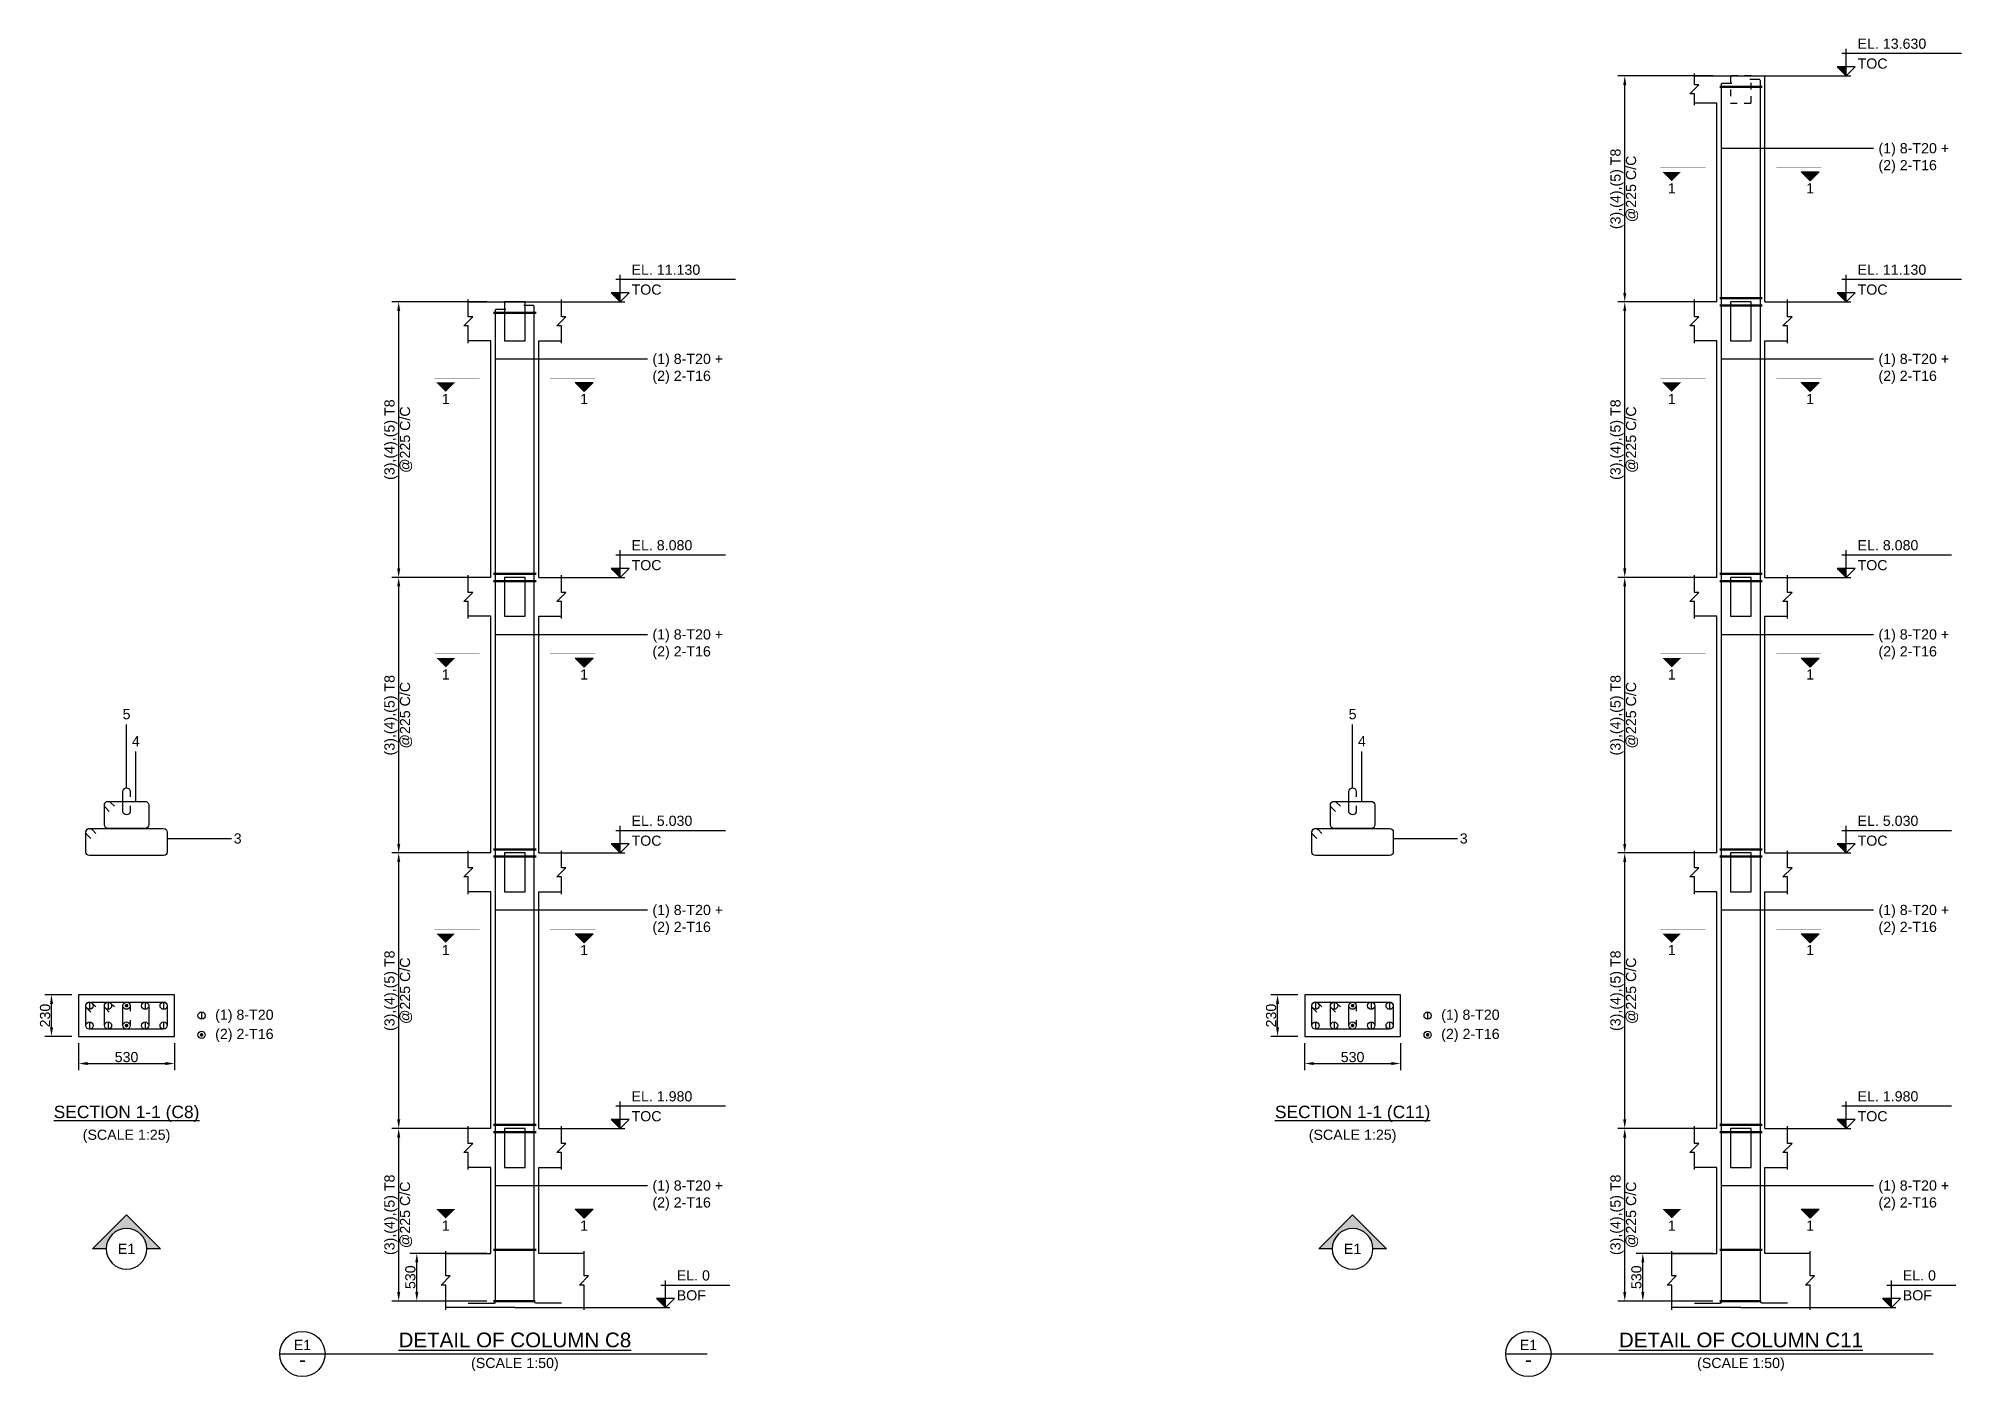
# Model space of a CAD drawing. Header units: inches. Extents: x -816171 to 9366335, y -450961 to 689132.
# Drawn here: x -314397 to -271859, y 92649 to 122252 of the extents above; entities that cross this region are included whole.
import ezdxf
from ezdxf.enums import TextEntityAlignment as Align

# ---------------------------------------------------------------- set-up
doc = ezdxf.new("R2010")
doc.units = ezdxf.units.IN
doc.header["$MEASUREMENT"] = 0
doc.linetypes.add('SCHidden', pattern=[1000, 500, -500])
for name, color, linetype in [('colSectionMarkLayer', 5, 'Continuous'), ('Concrete Line', 2, 'Continuous'), ('Dim', 31, 'Continuous'), ('Hatch', 25, 'Continuous'), ('Labels', 4, 'Continuous'), ('Link', 225, 'Continuous'), ('Reinforcement', 130, 'Continuous'), ('Text', 31, 'Continuous'), ('Text_Scale', 31, 'Continuous')]:
    doc.layers.add(name, color=color, linetype=linetype)
doc.styles.add('SC-BBS1', font='SansSerif')
doc.styles.add('SC-COL2', font='SansSerif')
doc.styles.get("Standard").update_dxf_attribs({"font": 'txt.shx'})
doc.dimstyles.new('ColumnSch', dxfattribs={"dimtxt": 225, "dimasz": 200, "dimexe": 150, "dimexo": 150, "dimgap": 25, "dimtad": 1, "dimtoh": 1, "dimdec": 4, "dimzin": 0, "dimdsep": 46, "dimtxsty": 'SC-COL2', "dimcen": 0.09, "dimclrd": 8, "dimclre": 8, "dimclrt": 31, "dimadec": 0, "dimazin": 0, "dimtfac": 1, "dimtdec": 0, "dimtix": 1, "dimtofl": 0, "dimtmove": 0, "dimatfit": 3, "dimfxl": 1, "dimtolj": 1, "dimtzin": 0, "dimarcsym": 0})
doc.dimstyles.get("Standard").update_dxf_attribs({"dimtxt": 0.18, "dimasz": 0.18, "dimexe": 0.18, "dimexo": 0.0625, "dimgap": 0.09, "dimtad": 0, "dimtih": 1, "dimtoh": 1, "dimdec": 4, "dimzin": 0, "dimdsep": 46, "dimtxsty": 'Standard', "dimcen": 0.09, "dimadec": 0, "dimazin": 0, "dimtfac": 1, "dimtdec": 4, "dimtofl": 0, "dimtmove": 0, "dimatfit": 3, "dimfxl": 1, "dimtolj": 1, "dimtzin": 0, "dimarcsym": 0})

msp = doc.modelspace()

# ---------------------------------------------------------------- texts
at = {"layer": 'colSectionMarkLayer', "style": 'SC-BBS1'}
for p in [(-278268.6692, 119048.55004), (-275208.6692, 119048.55004), (-305388.6692, 114388.55004), (-302328.6692, 114388.55004), (-278268.6692, 114388.55004), (-275208.6692, 114388.55004), (-305388.6692, 108292.55004), (-302328.6692, 108292.55004), (-278268.6692, 108292.55004), (-275208.6692, 108292.55004), (-305388.6692, 102196.55004), (-302328.6692, 102196.55004), (-278268.6692, 102196.55004), (-275208.6692, 102196.55004), (-305388.6692, 96100.55004), (-302328.6692, 96100.55004), (-278268.6692, 96100.55004), (-275208.6692, 96100.55004)]:
    msp.add_text('1', height=225, dxfattribs=at).set_placement(p, align=Align.TOP_CENTER)
at = {"layer": 'Labels', "style": 'SC-BBS1'}
for s, height, p in [('%%uSECTION 1-1 (C8)', 275, (-312448.6692, 98283.55004)), ('%%uSECTION 1-1 (C11)', 275, (-285328.6692, 98283.55004)), ('%%uDETAIL OF COLUMN C8', 325, (-303858.6692, 93198.55004)), ('%%uDETAIL OF COLUMN C11', 325, (-276738.6692, 93198.55004)), ('E1', 225, (-308558.6692, 93168.55004)), ('E1', 225, (-281438.6692, 93168.55004))]:
    msp.add_text(s, height=height, dxfattribs=at).set_placement(p, align=Align.BOTTOM_CENTER)
for s, height, p in [('E1', 225, (-312448.6692, 95473.55004)), ('E1', 225, (-285328.6692, 95473.55004)), ('-', 325, (-308558.6692, 93023.55004)), ('-', 325, (-281438.6692, 93023.55004))]:
    msp.add_text(s, height=height, dxfattribs=at).set_placement(p, align=Align.MIDDLE_CENTER)
at = {"layer": 'Text', "style": 'SC-BBS1'}
for s, p in [('EL. 13.630', (-274158.6692, 122023.55004)), ('TOC', (-274158.6692, 121583.55004)), ('EL. 11.130', (-301278.6692, 117023.55004)), ('EL. 11.130', (-274158.6692, 117023.55004)), ('TOC', (-301278.6692, 116583.55004)), ('TOC', (-274158.6692, 116583.55004)), ('EL. 8.080', (-301278.6692, 110927.55004)), ('EL. 8.080', (-274158.6692, 110927.55004)), ('TOC', (-301278.6692, 110487.55004)), ('TOC', (-274158.6692, 110487.55004)), ('EL. 5.030', (-301278.6692, 104831.55004)), ('EL. 5.030', (-274158.6692, 104831.55004)), ('TOC', (-301278.6692, 104391.55004)), ('TOC', (-274158.6692, 104391.55004)), ('EL. 1.980', (-301278.6692, 98735.55004)), ('EL. 1.980', (-274158.6692, 98735.55004)), ('TOC', (-301278.6692, 98295.55004)), ('TOC', (-274158.6692, 98295.55004)), ('EL. 0', (-300278.6692, 94773.55004)), ('EL. 0', (-273158.6692, 94773.55004)), ('BOF', (-300278.6692, 94333.55004)), ('BOF', (-273158.6692, 94333.55004))]:
    msp.add_text(s, height=225, dxfattribs=at).set_placement(p)
for s, p in [('5', (-312448.6692, 107123.55004)), ('5', (-285328.6692, 107123.55004)), ('4', (-312243.6692, 106523.55004)), ('4', (-285123.6692, 106523.55004)), ('(SCALE 1:25)', (-312448.6692, 97818.55004)), ('(SCALE 1:25)', (-285328.6692, 97818.55004))]:
    msp.add_text(s, height=225, dxfattribs=at).set_placement(p, align=Align.BOTTOM_CENTER)
for s, p in [('3', (-310078.6692, 104553.55004)), ('3', (-282958.6692, 104553.55004)), ('(1) 8-T20', (-310488.6692, 100653.55004)), ('(1) 8-T20', (-283368.6692, 100653.55004)), ('(2) 2-T16', (-310488.6692, 100228.55004)), ('(2) 2-T16', (-283368.6692, 100228.55004))]:
    msp.add_text(s, height=225, dxfattribs=at).set_placement(p, align=Align.MIDDLE_LEFT)
at = {"layer": 'Text', "char_height": 225, "attachment_point": 1, "style": 'SC-BBS1'}
for insert in [(-273696.1692, 119936.05004), (-300816.1692, 115276.05004), (-273696.1692, 115276.05004), (-300816.1692, 109180.05004), (-273696.1692, 109180.05004), (-300816.1692, 103084.05004), (-273696.1692, 103084.05004), (-300816.1692, 96988.05004), (-273696.1692, 96988.05004)]:
    msp.add_mtext('(1) 8-T20 + \\P(2) 2-T16', dxfattribs=dict(at, insert=insert))
at = {"layer": 'Text_Scale', "style": 'SC-BBS1'}
for p in [(-303858.6692, 92768.55004), (-276738.6692, 92768.55004)]:
    msp.add_text('(SCALE 1:50)', height=225, dxfattribs=at).set_placement(p, align=Align.BOTTOM_CENTER)

# ---------------------------------------------------------------- blocks, each defined once
blk = doc.blocks.new('*D444')
at = {"layer": 'DEFPOINTS', "color": 0, "transparency": 16777216}
for p in [(-306429, 98136), (-304329, 98136), (-304329, 94318)]:
    blk.add_point(p, dxfattribs=at)
at = {"layer": 'Dim', "color": 8, "lineweight": -2, "transparency": 16777216}
for p, q in [((-304479, 98136), (-306579, 98136)), ((-306429, 94518), (-306429, 97936)), ((-304479, 94318), (-306579, 94318))]:
    blk.add_line(p, q, dxfattribs=at)
at = {"layer": 'Dim', "color": 8, "transparency": 16777216}
for points in [[(-306462, 97936), (-306395, 97936), (-306429, 98136)], [(-306462, 94518), (-306395, 94518), (-306429, 94318)]]:
    blk.add_solid(points, dxfattribs=at)
at = {"layer": 'Dim', "color": 31, "lineweight": 50, "transparency": 16777216, "char_height": 225, "attachment_point": 5, "rotation": 90, "style": 'SC-COL2'}
for s, insert in [('\\A1;(3),(4),(5) T8', (-306599, 96227)), ('\\A1;@225 C/C', (-306267, 96227))]:
    blk.add_mtext(s, dxfattribs=dict(at, insert=insert))
blk = doc.blocks.new('*D445')
at = {"layer": 'DEFPOINTS', "color": 0, "transparency": 16777216}
for p in [(-306029, 95374), (-304329, 95374), (-304329, 94318)]:
    blk.add_point(p, dxfattribs=at)
at = {"layer": 'Dim', "color": 8, "lineweight": -2, "transparency": 16777216}
for p, q in [((-304479, 95374), (-306179, 95374)), ((-306029, 94518), (-306029, 95174)), ((-304479, 94318), (-306179, 94318))]:
    blk.add_line(p, q, dxfattribs=at)
at = {"layer": 'Dim', "color": 8, "transparency": 16777216}
for points in [[(-306062, 95174), (-305995, 95174), (-306029, 95374)], [(-306062, 94518), (-305995, 94518), (-306029, 94318)]]:
    blk.add_solid(points, dxfattribs=at)
at = {"layer": 'Dim', "color": 31, "lineweight": 50, "transparency": 16777216, "insert": (-306170, 94846), "char_height": 225, "attachment_point": 5, "rotation": 90, "style": 'SC-COL2'}
blk.add_mtext('\\A1;530', dxfattribs=at)
blk = doc.blocks.new('*D446')
at = {"layer": 'DEFPOINTS', "color": 0, "transparency": 16777216}
for p in [(-306429, 104232), (-304329, 104232), (-304329, 98136)]:
    blk.add_point(p, dxfattribs=at)
at = {"layer": 'Dim', "color": 8, "lineweight": -2, "transparency": 16777216}
for p, q in [((-304479, 104232), (-306579, 104232)), ((-306429, 98336), (-306429, 104032)), ((-304479, 98136), (-306579, 98136))]:
    blk.add_line(p, q, dxfattribs=at)
at = {"layer": 'Dim', "color": 8, "transparency": 16777216}
for points in [[(-306462, 104032), (-306395, 104032), (-306429, 104232)], [(-306462, 98336), (-306395, 98336), (-306429, 98136)]]:
    blk.add_solid(points, dxfattribs=at)
at = {"layer": 'Dim', "color": 31, "lineweight": 50, "transparency": 16777216, "char_height": 225, "attachment_point": 5, "rotation": 90, "style": 'SC-COL2'}
for s, insert in [('\\A1;(3),(4),(5) T8', (-306599, 101184)), ('\\A1;@225 C/C', (-306267, 101184))]:
    blk.add_mtext(s, dxfattribs=dict(at, insert=insert))
blk = doc.blocks.new('*D447')
at = {"layer": 'DEFPOINTS', "color": 0, "transparency": 16777216}
for p in [(-306429, 110328), (-304329, 110328), (-304329, 104232)]:
    blk.add_point(p, dxfattribs=at)
at = {"layer": 'Dim', "color": 8, "lineweight": -2, "transparency": 16777216}
for p, q in [((-304479, 110328), (-306579, 110328)), ((-306429, 104432), (-306429, 110128)), ((-304479, 104232), (-306579, 104232))]:
    blk.add_line(p, q, dxfattribs=at)
at = {"layer": 'Dim', "color": 8, "transparency": 16777216}
for points in [[(-306462, 110128), (-306395, 110128), (-306429, 110328)], [(-306462, 104432), (-306395, 104432), (-306429, 104232)]]:
    blk.add_solid(points, dxfattribs=at)
at = {"layer": 'Dim', "color": 31, "lineweight": 50, "transparency": 16777216, "char_height": 225, "attachment_point": 5, "rotation": 90, "style": 'SC-COL2'}
for s, insert in [('\\A1;(3),(4),(5) T8', (-306599, 107280)), ('\\A1;@225 C/C', (-306267, 107280))]:
    blk.add_mtext(s, dxfattribs=dict(at, insert=insert))
blk = doc.blocks.new('*D448')
at = {"layer": 'DEFPOINTS', "color": 0, "transparency": 16777216}
for p in [(-306429, 116424), (-304329, 116424), (-304329, 110328)]:
    blk.add_point(p, dxfattribs=at)
at = {"layer": 'Dim', "color": 8, "lineweight": -2, "transparency": 16777216}
for p, q in [((-304479, 116424), (-306579, 116424)), ((-306429, 110528), (-306429, 116224)), ((-304479, 110328), (-306579, 110328))]:
    blk.add_line(p, q, dxfattribs=at)
at = {"layer": 'Dim', "color": 8, "transparency": 16777216}
for points in [[(-306462, 116224), (-306395, 116224), (-306429, 116424)], [(-306462, 110528), (-306395, 110528), (-306429, 110328)]]:
    blk.add_solid(points, dxfattribs=at)
at = {"layer": 'Dim', "color": 31, "lineweight": 50, "transparency": 16777216, "char_height": 225, "attachment_point": 5, "rotation": 90, "style": 'SC-COL2'}
for s, insert in [('\\A1;(3),(4),(5) T8', (-306599, 113376)), ('\\A1;@225 C/C', (-306267, 113376))]:
    blk.add_mtext(s, dxfattribs=dict(at, insert=insert))
blk = doc.blocks.new('*D442')
at = {"layer": 'DEFPOINTS', "color": 0, "transparency": 16777216}
for p in [(-313509, 100174), (-311389, 100174), (-311389, 99574)]:
    blk.add_point(p, dxfattribs=at)
at = {"layer": 'Dim', "color": 8, "lineweight": -2, "transparency": 16777216}
for p, q in [((-313509, 100024), (-313509, 99424)), ((-311389, 100024), (-311389, 99424)), ((-313309, 99574), (-311589, 99574))]:
    blk.add_line(p, q, dxfattribs=at)
at = {"layer": 'Dim', "color": 8, "transparency": 16777216}
for points in [[(-313309, 99607), (-313309, 99540), (-313509, 99574)], [(-311589, 99607), (-311589, 99540), (-311389, 99574)]]:
    blk.add_solid(points, dxfattribs=at)
at = {"layer": 'Dim', "color": 31, "transparency": 16777216, "insert": (-312449, 99715), "char_height": 225, "attachment_point": 5, "style": 'SC-COL2'}
blk.add_mtext('\\A1;530', dxfattribs=at)
blk = doc.blocks.new('*D443')
at = {"layer": 'DEFPOINTS', "color": 0, "transparency": 16777216}
for p in [(-314109, 101094), (-313509, 101094), (-313509, 100174)]:
    blk.add_point(p, dxfattribs=at)
at = {"layer": 'Dim', "color": 8, "lineweight": -2, "transparency": 16777216}
for p, q in [((-313659, 101094), (-314259, 101094)), ((-314109, 100374), (-314109, 100894)), ((-313659, 100174), (-314259, 100174))]:
    blk.add_line(p, q, dxfattribs=at)
at = {"layer": 'Dim', "color": 8, "transparency": 16777216}
for points in [[(-314142, 100894), (-314075, 100894), (-314109, 101094)], [(-314142, 100374), (-314075, 100374), (-314109, 100174)]]:
    blk.add_solid(points, dxfattribs=at)
at = {"layer": 'Dim', "color": 31, "transparency": 16777216, "insert": (-314250, 100634), "char_height": 225, "attachment_point": 5, "rotation": 90, "style": 'SC-COL2'}
blk.add_mtext('\\A1;230', dxfattribs=at)
blk = doc.blocks.new('*D449')
at = {"layer": 'DEFPOINTS', "color": 0, "transparency": 16777216}
for p in [(-279309, 98136), (-277209, 98136), (-277209, 94318)]:
    blk.add_point(p, dxfattribs=at)
at = {"layer": 'Dim', "color": 8, "lineweight": -2, "transparency": 16777216}
for p, q in [((-277359, 98136), (-279459, 98136)), ((-279309, 94518), (-279309, 97936)), ((-277359, 94318), (-279459, 94318))]:
    blk.add_line(p, q, dxfattribs=at)
at = {"layer": 'Dim', "color": 8, "transparency": 16777216}
for points in [[(-279342, 97936), (-279275, 97936), (-279309, 98136)], [(-279342, 94518), (-279275, 94518), (-279309, 94318)]]:
    blk.add_solid(points, dxfattribs=at)
at = {"layer": 'Dim', "color": 31, "lineweight": 50, "transparency": 16777216, "char_height": 225, "attachment_point": 5, "rotation": 90, "style": 'SC-COL2'}
for s, insert in [('\\A1;(3),(4),(5) T8', (-279479, 96227)), ('\\A1;@225 C/C', (-279147, 96227))]:
    blk.add_mtext(s, dxfattribs=dict(at, insert=insert))
blk = doc.blocks.new('*D450')
at = {"layer": 'DEFPOINTS', "color": 0, "transparency": 16777216}
for p in [(-278909, 95374), (-277209, 95374), (-277209, 94318)]:
    blk.add_point(p, dxfattribs=at)
at = {"layer": 'Dim', "color": 8, "lineweight": -2, "transparency": 16777216}
for p, q in [((-277359, 95374), (-279059, 95374)), ((-278909, 94518), (-278909, 95174)), ((-277359, 94318), (-279059, 94318))]:
    blk.add_line(p, q, dxfattribs=at)
at = {"layer": 'Dim', "color": 8, "transparency": 16777216}
for points in [[(-278942, 95174), (-278875, 95174), (-278909, 95374)], [(-278942, 94518), (-278875, 94518), (-278909, 94318)]]:
    blk.add_solid(points, dxfattribs=at)
at = {"layer": 'Dim', "color": 31, "lineweight": 50, "transparency": 16777216, "insert": (-279050, 94846), "char_height": 225, "attachment_point": 5, "rotation": 90, "style": 'SC-COL2'}
blk.add_mtext('\\A1;530', dxfattribs=at)
blk = doc.blocks.new('*D451')
at = {"layer": 'DEFPOINTS', "color": 0, "transparency": 16777216}
for p in [(-279309, 104232), (-277209, 104232), (-277209, 98136)]:
    blk.add_point(p, dxfattribs=at)
at = {"layer": 'Dim', "color": 8, "lineweight": -2, "transparency": 16777216}
for p, q in [((-277359, 104232), (-279459, 104232)), ((-279309, 98336), (-279309, 104032)), ((-277359, 98136), (-279459, 98136))]:
    blk.add_line(p, q, dxfattribs=at)
at = {"layer": 'Dim', "color": 8, "transparency": 16777216}
for points in [[(-279342, 104032), (-279275, 104032), (-279309, 104232)], [(-279342, 98336), (-279275, 98336), (-279309, 98136)]]:
    blk.add_solid(points, dxfattribs=at)
at = {"layer": 'Dim', "color": 31, "lineweight": 50, "transparency": 16777216, "char_height": 225, "attachment_point": 5, "rotation": 90, "style": 'SC-COL2'}
for s, insert in [('\\A1;(3),(4),(5) T8', (-279479, 101184)), ('\\A1;@225 C/C', (-279147, 101184))]:
    blk.add_mtext(s, dxfattribs=dict(at, insert=insert))
blk = doc.blocks.new('*D452')
at = {"layer": 'DEFPOINTS', "color": 0, "transparency": 16777216}
for p in [(-279309, 110328), (-277209, 110328), (-277209, 104232)]:
    blk.add_point(p, dxfattribs=at)
at = {"layer": 'Dim', "color": 8, "lineweight": -2, "transparency": 16777216}
for p, q in [((-277359, 110328), (-279459, 110328)), ((-279309, 104432), (-279309, 110128)), ((-277359, 104232), (-279459, 104232))]:
    blk.add_line(p, q, dxfattribs=at)
at = {"layer": 'Dim', "color": 8, "transparency": 16777216}
for points in [[(-279342, 110128), (-279275, 110128), (-279309, 110328)], [(-279342, 104432), (-279275, 104432), (-279309, 104232)]]:
    blk.add_solid(points, dxfattribs=at)
at = {"layer": 'Dim', "color": 31, "lineweight": 50, "transparency": 16777216, "char_height": 225, "attachment_point": 5, "rotation": 90, "style": 'SC-COL2'}
for s, insert in [('\\A1;(3),(4),(5) T8', (-279479, 107280)), ('\\A1;@225 C/C', (-279147, 107280))]:
    blk.add_mtext(s, dxfattribs=dict(at, insert=insert))
blk = doc.blocks.new('*D453')
at = {"layer": 'DEFPOINTS', "color": 0, "transparency": 16777216}
for p in [(-279309, 116424), (-277209, 116424), (-277209, 110328)]:
    blk.add_point(p, dxfattribs=at)
at = {"layer": 'Dim', "color": 8, "lineweight": -2, "transparency": 16777216}
for p, q in [((-277359, 116424), (-279459, 116424)), ((-279309, 110528), (-279309, 116224)), ((-277359, 110328), (-279459, 110328))]:
    blk.add_line(p, q, dxfattribs=at)
at = {"layer": 'Dim', "color": 8, "transparency": 16777216}
for points in [[(-279342, 116224), (-279275, 116224), (-279309, 116424)], [(-279342, 110528), (-279275, 110528), (-279309, 110328)]]:
    blk.add_solid(points, dxfattribs=at)
at = {"layer": 'Dim', "color": 31, "lineweight": 50, "transparency": 16777216, "char_height": 225, "attachment_point": 5, "rotation": 90, "style": 'SC-COL2'}
for s, insert in [('\\A1;(3),(4),(5) T8', (-279479, 113376)), ('\\A1;@225 C/C', (-279147, 113376))]:
    blk.add_mtext(s, dxfattribs=dict(at, insert=insert))
blk = doc.blocks.new('*D454')
at = {"layer": 'DEFPOINTS', "color": 0, "transparency": 16777216}
for p in [(-279309, 121424), (-277209, 121424), (-277209, 116424)]:
    blk.add_point(p, dxfattribs=at)
at = {"layer": 'Dim', "color": 8, "lineweight": -2, "transparency": 16777216}
for p, q in [((-277359, 121424), (-279459, 121424)), ((-279309, 116624), (-279309, 121224)), ((-277359, 116424), (-279459, 116424))]:
    blk.add_line(p, q, dxfattribs=at)
at = {"layer": 'Dim', "color": 8, "transparency": 16777216}
for points in [[(-279342, 121224), (-279275, 121224), (-279309, 121424)], [(-279342, 116624), (-279275, 116624), (-279309, 116424)]]:
    blk.add_solid(points, dxfattribs=at)
at = {"layer": 'Dim', "color": 31, "lineweight": 50, "transparency": 16777216, "char_height": 225, "attachment_point": 5, "rotation": 90, "style": 'SC-COL2'}
for s, insert in [('\\A1;(3),(4),(5) T8', (-279479, 118924)), ('\\A1;@225 C/C', (-279147, 118924))]:
    blk.add_mtext(s, dxfattribs=dict(at, insert=insert))
blk = doc.blocks.new('*D424')
at = {"layer": 'DEFPOINTS', "color": 0, "transparency": 16777216}
for p in [(-286389, 100174), (-284269, 100174), (-284269, 99574)]:
    blk.add_point(p, dxfattribs=at)
at = {"layer": 'Dim', "color": 8, "lineweight": -2, "transparency": 16777216}
for p, q in [((-286389, 100024), (-286389, 99424)), ((-284269, 100024), (-284269, 99424)), ((-286189, 99574), (-284469, 99574))]:
    blk.add_line(p, q, dxfattribs=at)
at = {"layer": 'Dim', "color": 8, "transparency": 16777216}
for points in [[(-286189, 99607), (-286189, 99540), (-286389, 99574)], [(-284469, 99607), (-284469, 99540), (-284269, 99574)]]:
    blk.add_solid(points, dxfattribs=at)
at = {"layer": 'Dim', "color": 31, "transparency": 16777216, "insert": (-285329, 99715), "char_height": 225, "attachment_point": 5, "style": 'SC-COL2'}
blk.add_mtext('\\A1;530', dxfattribs=at)
blk = doc.blocks.new('*D425')
at = {"layer": 'DEFPOINTS', "color": 0, "transparency": 16777216}
for p in [(-286989, 101094), (-286389, 101094), (-286389, 100174)]:
    blk.add_point(p, dxfattribs=at)
at = {"layer": 'Dim', "color": 8, "lineweight": -2, "transparency": 16777216}
for p, q in [((-286539, 101094), (-287139, 101094)), ((-286989, 100374), (-286989, 100894)), ((-286539, 100174), (-287139, 100174))]:
    blk.add_line(p, q, dxfattribs=at)
at = {"layer": 'Dim', "color": 8, "transparency": 16777216}
for points in [[(-287022, 100894), (-286955, 100894), (-286989, 101094)], [(-287022, 100374), (-286955, 100374), (-286989, 100174)]]:
    blk.add_solid(points, dxfattribs=at)
at = {"layer": 'Dim', "color": 31, "transparency": 16777216, "insert": (-287130, 100634), "char_height": 225, "attachment_point": 5, "rotation": 90, "style": 'SC-COL2'}
blk.add_mtext('\\A1;230', dxfattribs=at)

# ---------------------------------------------------------------- dimensions: what is measured, and where the dimension line sits
at = {"layer": 'Dim', "lineweight": 50}
for p1, p2, distance, text, picture, middle in [((-277208.6692, 116423.55004), (-277208.6692, 121423.55004), 2100, '(3),(4),(5) T8\\X@225 C/C', '*D454', (-279308.6692, 118923.55004)), ((-304328.6692, 110327.55004), (-304328.6692, 116423.55004), 2100, '(3),(4),(5) T8\\X@225 C/C', '*D448', (-306428.6692, 113375.55004)), ((-277208.6692, 110327.55004), (-277208.6692, 116423.55004), 2100, '(3),(4),(5) T8\\X@225 C/C', '*D453', (-279308.6692, 113375.55004)), ((-304328.6692, 104231.55004), (-304328.6692, 110327.55004), 2100, '(3),(4),(5) T8\\X@225 C/C', '*D447', (-306428.6692, 107279.55004)), ((-277208.6692, 104231.55004), (-277208.6692, 110327.55004), 2100, '(3),(4),(5) T8\\X@225 C/C', '*D452', (-279308.6692, 107279.55004)), ((-304328.6692, 98135.55004), (-304328.6692, 104231.55004), 2100, '(3),(4),(5) T8\\X@225 C/C', '*D446', (-306428.6692, 101183.55004)), ((-277208.6692, 98135.55004), (-277208.6692, 104231.55004), 2100, '(3),(4),(5) T8\\X@225 C/C', '*D451', (-279308.6692, 101183.55004)), ((-304328.6692, 94317.55004), (-304328.6692, 98135.55004), 2100, '(3),(4),(5) T8\\X@225 C/C', '*D444', (-306428.6692, 96226.55004)), ((-277208.6692, 94317.55004), (-277208.6692, 98135.55004), 2100, '(3),(4),(5) T8\\X@225 C/C', '*D449', (-279308.6692, 96226.55004)), ((-304328.6692, 94317.55004), (-304328.6692, 95373.55004), 1700, '530', '*D445', (-306169.71858, 94845.55004)), ((-277208.6692, 94317.55004), (-277208.6692, 95373.55004), 1700, '530', '*D450', (-279049.71858, 94845.55004))]:
    dim = msp.add_aligned_dim(p1=p1, p2=p2, distance=distance, text=text, dimstyle='ColumnSch', dxfattribs=at)
    dim.commit()
    dim.dimension.update_dxf_attribs({"geometry": picture, "text_midpoint": middle})
at = {"layer": 'Dim'}
for p1, p2, distance, text, picture, middle in [((-313508.6692, 100173.55004), (-313508.6692, 101093.55004), 600, '230', '*D443', (-314249.71858, 100633.55004)), ((-286388.6692, 100173.55004), (-286388.6692, 101093.55004), 600, '230', '*D425', (-287129.71858, 100633.55004)), ((-313508.6692, 100173.55004), (-311388.6692, 100173.55004), -600, '530', '*D442', (-312448.6692, 99714.59943)), ((-286388.6692, 100173.55004), (-284268.6692, 100173.55004), -600, '530', '*D424', (-285328.6692, 99714.59943))]:
    dim = msp.add_aligned_dim(p1=p1, p2=p2, distance=distance, text=text, dimstyle='ColumnSch', override={"dimtofl": 1}, dxfattribs=at)
    dim.commit()
    dim.dimension.update_dxf_attribs({"geometry": picture, "text_midpoint": middle})

# ---------------------------------------------------------------- hatches: boundary and pattern name
at = {"layer": 'Hatch'}
for points in [[(-274408.6692, 121423.55004), (-274408.6692, 121623.55004), (-274608.6692, 121623.55004)], [(-278468.6692, 119298.55004), (-278268.6692, 119098.55004), (-278068.6692, 119298.55004), (-278468.6692, 119298.55004)], [(-275008.6692, 119298.55004), (-275208.6692, 119098.55004), (-275408.6692, 119298.55004), (-275008.6692, 119298.55004)], [(-301528.6692, 116423.55004), (-301528.6692, 116623.55004), (-301728.6692, 116623.55004)], [(-274408.6692, 116423.55004), (-274408.6692, 116623.55004), (-274608.6692, 116623.55004)], [(-305588.6692, 114638.55004), (-305388.6692, 114438.55004), (-305188.6692, 114638.55004), (-305588.6692, 114638.55004)], [(-302128.6692, 114638.55004), (-302328.6692, 114438.55004), (-302528.6692, 114638.55004), (-302128.6692, 114638.55004)], [(-278468.6692, 114638.55004), (-278268.6692, 114438.55004), (-278068.6692, 114638.55004), (-278468.6692, 114638.55004)], [(-275008.6692, 114638.55004), (-275208.6692, 114438.55004), (-275408.6692, 114638.55004), (-275008.6692, 114638.55004)], [(-301528.6692, 110327.55004), (-301528.6692, 110527.55004), (-301728.6692, 110527.55004)], [(-274408.6692, 110327.55004), (-274408.6692, 110527.55004), (-274608.6692, 110527.55004)], [(-305588.6692, 108542.55004), (-305388.6692, 108342.55004), (-305188.6692, 108542.55004), (-305588.6692, 108542.55004)], [(-302128.6692, 108542.55004), (-302328.6692, 108342.55004), (-302528.6692, 108542.55004), (-302128.6692, 108542.55004)], [(-278468.6692, 108542.55004), (-278268.6692, 108342.55004), (-278068.6692, 108542.55004), (-278468.6692, 108542.55004)], [(-275008.6692, 108542.55004), (-275208.6692, 108342.55004), (-275408.6692, 108542.55004), (-275008.6692, 108542.55004)], [(-301528.6692, 104231.55004), (-301528.6692, 104431.55004), (-301728.6692, 104431.55004)], [(-274408.6692, 104231.55004), (-274408.6692, 104431.55004), (-274608.6692, 104431.55004)], [(-305588.6692, 102446.55004), (-305388.6692, 102246.55004), (-305188.6692, 102446.55004), (-305588.6692, 102446.55004)], [(-302128.6692, 102446.55004), (-302328.6692, 102246.55004), (-302528.6692, 102446.55004), (-302128.6692, 102446.55004)], [(-278468.6692, 102446.55004), (-278268.6692, 102246.55004), (-278068.6692, 102446.55004), (-278468.6692, 102446.55004)], [(-275008.6692, 102446.55004), (-275208.6692, 102246.55004), (-275408.6692, 102446.55004), (-275008.6692, 102446.55004)], [(-301528.6692, 98135.55004), (-301528.6692, 98335.55004), (-301728.6692, 98335.55004)], [(-274408.6692, 98135.55004), (-274408.6692, 98335.55004), (-274608.6692, 98335.55004)], [(-305588.6692, 96350.55004), (-305388.6692, 96150.55004), (-305188.6692, 96350.55004), (-305588.6692, 96350.55004)], [(-302128.6692, 96350.55004), (-302328.6692, 96150.55004), (-302528.6692, 96350.55004), (-302128.6692, 96350.55004)], [(-278468.6692, 96350.55004), (-278268.6692, 96150.55004), (-278068.6692, 96350.55004), (-278468.6692, 96350.55004)], [(-275008.6692, 96350.55004), (-275208.6692, 96150.55004), (-275408.6692, 96350.55004), (-275008.6692, 96350.55004)], [(-300528.6692, 94173.55004), (-300528.6692, 94373.55004), (-300728.6692, 94373.55004)], [(-273408.6692, 94173.55004), (-273408.6692, 94373.55004), (-273608.6692, 94373.55004)]]:
    msp.add_hatch(color=256, dxfattribs=at).paths.add_polyline_path(points, flags=0)
h = msp.add_hatch(color=256, dxfattribs=at)
edge = h.paths.add_edge_path(flags=16)
edge.add_line((-312898.6692, 95473.55004), (-313198.6692, 95473.55004))
edge.add_line((-313198.6692, 95473.55004), (-312448.6692, 96223.55004))
edge.add_line((-312448.6692, 96223.55004), (-311698.6692, 95473.55004))
edge.add_line((-311698.6692, 95473.55004), (-311998.6692, 95473.55004))
edge.add_arc((-312448.6692, 95473.55004), 450, 0, 180)
h = msp.add_hatch(color=256, dxfattribs=at)
edge = h.paths.add_edge_path(flags=16)
edge.add_line((-285778.6692, 95473.55004), (-286078.6692, 95473.55004))
edge.add_line((-286078.6692, 95473.55004), (-285328.6692, 96223.55004))
edge.add_line((-285328.6692, 96223.55004), (-284578.6692, 95473.55004))
edge.add_line((-284578.6692, 95473.55004), (-284878.6692, 95473.55004))
edge.add_arc((-285328.6692, 95473.55004), 450, 0, 180)

# ---------------------------------------------------------------- linework, layer by layer
at = {"lineweight": 50}
for p, q in [((-277208.6692, 121183.55004), (-276268.6692, 121183.55004)), ((-304328.6692, 116183.55004), (-303388.6692, 116183.55004)), ((-277208.6692, 116503.55004), (-276268.6692, 116503.55004)), ((-277208.6692, 116343.55004), (-276268.6692, 116343.55004)), ((-304328.6692, 110407.55004), (-303388.6692, 110407.55004)), ((-304328.6692, 110247.55004), (-303388.6692, 110247.55004)), ((-277208.6692, 110407.55004), (-276268.6692, 110407.55004)), ((-277208.6692, 110247.55004), (-276268.6692, 110247.55004)), ((-304328.6692, 104311.55004), (-303388.6692, 104311.55004)), ((-277208.6692, 104311.55004), (-276268.6692, 104311.55004)), ((-304328.6692, 104151.55004), (-303388.6692, 104151.55004)), ((-277208.6692, 104151.55004), (-276268.6692, 104151.55004)), ((-304328.6692, 98215.55004), (-303388.6692, 98215.55004)), ((-304328.6692, 98055.55004), (-303388.6692, 98055.55004)), ((-277208.6692, 98215.55004), (-276268.6692, 98215.55004)), ((-277208.6692, 98055.55004), (-276268.6692, 98055.55004)), ((-304328.6692, 95453.55004), (-303388.6692, 95453.55004)), ((-277208.6692, 95453.55004), (-276268.6692, 95453.55004)), ((-304328.6692, 94317.55004), (-303408.6692, 94317.55004)), ((-277208.6692, 94317.55004), (-276288.6692, 94317.55004))]:
    msp.add_line(p, q, dxfattribs=at)
at = {"layer": 'colSectionMarkLayer'}
for p, q in [((-274508.6692, 121923.55004), (-271858.6692, 121923.55004)), ((-274408.6692, 121423.55004), (-274408.6692, 122023.55004)), ((-276208.6692, 121423.55004), (-274308.6692, 121423.55004)), ((-301528.6692, 116423.55004), (-301528.6692, 117023.55004)), ((-274408.6692, 116423.55004), (-274408.6692, 117023.55004)), ((-301628.6692, 116923.55004), (-298978.6692, 116923.55004)), ((-274508.6692, 116923.55004), (-271858.6692, 116923.55004)), ((-303328.6692, 116423.55004), (-301428.6692, 116423.55004)), ((-276208.6692, 116423.55004), (-274308.6692, 116423.55004)), ((-301628.6692, 110827.55004), (-299203.6692, 110827.55004)), ((-301528.6692, 110327.55004), (-301528.6692, 110927.55004)), ((-274508.6692, 110827.55004), (-272083.6692, 110827.55004)), ((-274408.6692, 110327.55004), (-274408.6692, 110927.55004)), ((-303328.6692, 110327.55004), (-301428.6692, 110327.55004)), ((-276208.6692, 110327.55004), (-274308.6692, 110327.55004)), ((-301628.6692, 104731.55004), (-299203.6692, 104731.55004)), ((-301528.6692, 104231.55004), (-301528.6692, 104831.55004)), ((-274508.6692, 104731.55004), (-272083.6692, 104731.55004)), ((-274408.6692, 104231.55004), (-274408.6692, 104831.55004)), ((-303328.6692, 104231.55004), (-301428.6692, 104231.55004)), ((-276208.6692, 104231.55004), (-274308.6692, 104231.55004)), ((-301528.6692, 98135.55004), (-301528.6692, 98735.55004)), ((-274408.6692, 98135.55004), (-274408.6692, 98735.55004)), ((-301628.6692, 98635.55004), (-299203.6692, 98635.55004)), ((-274508.6692, 98635.55004), (-272083.6692, 98635.55004)), ((-303328.6692, 98135.55004), (-301428.6692, 98135.55004)), ((-276208.6692, 98135.55004), (-274308.6692, 98135.55004)), ((-300628.6692, 94673.55004), (-299103.6692, 94673.55004)), ((-300528.6692, 94173.55004), (-300528.6692, 94773.55004)), ((-273508.6692, 94673.55004), (-271983.6692, 94673.55004)), ((-273408.6692, 94173.55004), (-273408.6692, 94773.55004)), ((-302328.6692, 94173.55004), (-300428.6692, 94173.55004)), ((-275208.6692, 94173.55004), (-273308.6692, 94173.55004)), ((-309058.6692, 93148.55004), (-299608.6692, 93148.55004)), ((-281938.6692, 93148.55004), (-272488.6692, 93148.55004))]:
    msp.add_line(p, q, dxfattribs=at)
for points in [[(-274408.6692, 121423.55004), (-274208.6692, 121623.55004), (-274608.6692, 121623.55004)], [(-301528.6692, 116423.55004), (-301328.6692, 116623.55004), (-301728.6692, 116623.55004)], [(-274408.6692, 116423.55004), (-274208.6692, 116623.55004), (-274608.6692, 116623.55004)], [(-301528.6692, 110327.55004), (-301328.6692, 110527.55004), (-301728.6692, 110527.55004)], [(-274408.6692, 110327.55004), (-274208.6692, 110527.55004), (-274608.6692, 110527.55004)], [(-301528.6692, 104231.55004), (-301328.6692, 104431.55004), (-301728.6692, 104431.55004)], [(-274408.6692, 104231.55004), (-274208.6692, 104431.55004), (-274608.6692, 104431.55004)], [(-301528.6692, 98135.55004), (-301328.6692, 98335.55004), (-301728.6692, 98335.55004)], [(-274408.6692, 98135.55004), (-274208.6692, 98335.55004), (-274608.6692, 98335.55004)], [(-300528.6692, 94173.55004), (-300328.6692, 94373.55004), (-300728.6692, 94373.55004)], [(-273408.6692, 94173.55004), (-273208.6692, 94373.55004), (-273608.6692, 94373.55004)]]:
    msp.add_lwpolyline(points, close=True, dxfattribs=at)
at = {"layer": 'colSectionMarkLayer', "const_width": 5}
for points in [[(-277518.6692, 119398.55004), (-278518.6692, 119398.55004)], [(-278468.6692, 119298.55004), (-278268.6692, 119098.55004), (-278068.6692, 119298.55004), (-278468.6692, 119298.55004)], [(-275958.6692, 119398.55004), (-274958.6692, 119398.55004)], [(-304638.6692, 114738.55004), (-305638.6692, 114738.55004)], [(-305588.6692, 114638.55004), (-305388.6692, 114438.55004), (-305188.6692, 114638.55004), (-305588.6692, 114638.55004)], [(-303078.6692, 114738.55004), (-302078.6692, 114738.55004)], [(-277518.6692, 114738.55004), (-278518.6692, 114738.55004)], [(-278468.6692, 114638.55004), (-278268.6692, 114438.55004), (-278068.6692, 114638.55004), (-278468.6692, 114638.55004)], [(-275958.6692, 114738.55004), (-274958.6692, 114738.55004)], [(-304638.6692, 108642.55004), (-305638.6692, 108642.55004)], [(-305588.6692, 108542.55004), (-305388.6692, 108342.55004), (-305188.6692, 108542.55004), (-305588.6692, 108542.55004)], [(-303078.6692, 108642.55004), (-302078.6692, 108642.55004)], [(-277518.6692, 108642.55004), (-278518.6692, 108642.55004)], [(-278468.6692, 108542.55004), (-278268.6692, 108342.55004), (-278068.6692, 108542.55004), (-278468.6692, 108542.55004)], [(-275958.6692, 108642.55004), (-274958.6692, 108642.55004)], [(-304638.6692, 102546.55004), (-305638.6692, 102546.55004)], [(-303078.6692, 102546.55004), (-302078.6692, 102546.55004)], [(-277518.6692, 102546.55004), (-278518.6692, 102546.55004)], [(-275958.6692, 102546.55004), (-274958.6692, 102546.55004)], [(-305588.6692, 102446.55004), (-305388.6692, 102246.55004), (-305188.6692, 102446.55004), (-305588.6692, 102446.55004)], [(-278468.6692, 102446.55004), (-278268.6692, 102246.55004), (-278068.6692, 102446.55004), (-278468.6692, 102446.55004)], [(-304638.6692, 96450.55004), (-305638.6692, 96450.55004)], [(-305588.6692, 96350.55004), (-305388.6692, 96150.55004), (-305188.6692, 96350.55004), (-305588.6692, 96350.55004)], [(-303078.6692, 96450.55004), (-302078.6692, 96450.55004)], [(-277518.6692, 96450.55004), (-278518.6692, 96450.55004)], [(-278468.6692, 96350.55004), (-278268.6692, 96150.55004), (-278068.6692, 96350.55004), (-278468.6692, 96350.55004)], [(-275958.6692, 96450.55004), (-274958.6692, 96450.55004)]]:
    msp.add_lwpolyline(points, dxfattribs=at)
at = {"layer": 'colSectionMarkLayer'}
for points in [[(-275008.6692, 119298.55004), (-275208.6692, 119098.55004), (-275408.6692, 119298.55004), (-275008.6692, 119298.55004)], [(-302128.6692, 114638.55004), (-302328.6692, 114438.55004), (-302528.6692, 114638.55004), (-302128.6692, 114638.55004)], [(-275008.6692, 114638.55004), (-275208.6692, 114438.55004), (-275408.6692, 114638.55004), (-275008.6692, 114638.55004)], [(-302128.6692, 108542.55004), (-302328.6692, 108342.55004), (-302528.6692, 108542.55004), (-302128.6692, 108542.55004)], [(-275008.6692, 108542.55004), (-275208.6692, 108342.55004), (-275408.6692, 108542.55004), (-275008.6692, 108542.55004)], [(-302128.6692, 102446.55004), (-302328.6692, 102246.55004), (-302528.6692, 102446.55004), (-302128.6692, 102446.55004)], [(-275008.6692, 102446.55004), (-275208.6692, 102246.55004), (-275408.6692, 102446.55004), (-275008.6692, 102446.55004)], [(-302128.6692, 96350.55004), (-302328.6692, 96150.55004), (-302528.6692, 96350.55004), (-302128.6692, 96350.55004)], [(-275008.6692, 96350.55004), (-275208.6692, 96150.55004), (-275408.6692, 96350.55004), (-275008.6692, 96350.55004)]]:
    msp.add_lwpolyline(points, dxfattribs=at)
for points in [[(-312898.6692, 95473.55004), (-313198.6692, 95473.55004), (-312448.6692, 96223.55004), (-311698.6692, 95473.55004), (-311998.6692, 95473.55004, 1), (-312898.6692, 95473.55004, 1), (-311998.6692, 95473.55004)], [(-285778.6692, 95473.55004), (-286078.6692, 95473.55004), (-285328.6692, 96223.55004), (-284578.6692, 95473.55004), (-284878.6692, 95473.55004, 1), (-285778.6692, 95473.55004, 1), (-284878.6692, 95473.55004)]]:
    msp.add_lwpolyline(points, format="xyb", dxfattribs=at)
for centre in [(-308558.6692, 93148.55004), (-281438.6692, 93148.55004)]:
    msp.add_circle(centre, 500, dxfattribs=at)
at = {"layer": 'Concrete Line'}
for p, q in [((-277768.6692, 121423.55004), (-276208.6692, 121423.55004)), ((-276208.6692, 116423.55004), (-276208.6692, 121423.55004)), ((-277268.6692, 120823.55004), (-277768.6692, 120823.55004)), ((-277268.6692, 116423.55004), (-277268.6692, 120823.55004)), ((-304888.6692, 116423.55004), (-302828.6692, 116423.55004)), ((-277268.6692, 116423.55004), (-277768.6692, 116423.55004)), ((-277268.6692, 116423.55004), (-277268.6692, 116423.55004)), ((-277268.6692, 116423.55004), (-277268.6692, 116423.55004)), ((-276208.6692, 116423.55004), (-276208.6692, 116423.55004)), ((-276208.6692, 116423.55004), (-276208.6692, 116423.55004)), ((-276208.6692, 116423.55004), (-275708.6692, 116423.55004)), ((-304388.6692, 115563.55004), (-304888.6692, 115563.55004)), ((-304388.6692, 110327.55004), (-304388.6692, 115563.55004)), ((-303328.6692, 110327.55004), (-303328.6692, 115563.55004)), ((-303328.6692, 115563.55004), (-302828.6692, 115563.55004)), ((-277268.6692, 115563.55004), (-277768.6692, 115563.55004)), ((-277268.6692, 110327.55004), (-277268.6692, 115563.55004)), ((-276208.6692, 110327.55004), (-276208.6692, 115563.55004)), ((-276208.6692, 115563.55004), (-275708.6692, 115563.55004)), ((-304388.6692, 110327.55004), (-304888.6692, 110327.55004)), ((-304388.6692, 110327.55004), (-304388.6692, 110327.55004)), ((-304388.6692, 110327.55004), (-304388.6692, 110327.55004)), ((-303328.6692, 110327.55004), (-303328.6692, 110327.55004)), ((-303328.6692, 110327.55004), (-303328.6692, 110327.55004)), ((-303328.6692, 110327.55004), (-302828.6692, 110327.55004)), ((-277268.6692, 110327.55004), (-277768.6692, 110327.55004)), ((-277268.6692, 110327.55004), (-277268.6692, 110327.55004)), ((-277268.6692, 110327.55004), (-277268.6692, 110327.55004)), ((-276208.6692, 110327.55004), (-276208.6692, 110327.55004)), ((-276208.6692, 110327.55004), (-276208.6692, 110327.55004)), ((-276208.6692, 110327.55004), (-275708.6692, 110327.55004)), ((-304388.6692, 109467.55004), (-304888.6692, 109467.55004)), ((-304388.6692, 104231.55004), (-304388.6692, 109467.55004)), ((-303328.6692, 104231.55004), (-303328.6692, 109467.55004)), ((-303328.6692, 109467.55004), (-302828.6692, 109467.55004)), ((-277268.6692, 109467.55004), (-277768.6692, 109467.55004)), ((-277268.6692, 104231.55004), (-277268.6692, 109467.55004)), ((-276208.6692, 104231.55004), (-276208.6692, 109467.55004)), ((-276208.6692, 109467.55004), (-275708.6692, 109467.55004)), ((-304388.6692, 104231.55004), (-304888.6692, 104231.55004)), ((-304388.6692, 104231.55004), (-304388.6692, 104231.55004)), ((-304388.6692, 104231.55004), (-304388.6692, 104231.55004)), ((-303328.6692, 104231.55004), (-303328.6692, 104231.55004)), ((-303328.6692, 104231.55004), (-303328.6692, 104231.55004)), ((-303328.6692, 104231.55004), (-302828.6692, 104231.55004)), ((-277268.6692, 104231.55004), (-277768.6692, 104231.55004)), ((-277268.6692, 104231.55004), (-277268.6692, 104231.55004)), ((-277268.6692, 104231.55004), (-277268.6692, 104231.55004)), ((-276208.6692, 104231.55004), (-276208.6692, 104231.55004)), ((-276208.6692, 104231.55004), (-276208.6692, 104231.55004)), ((-276208.6692, 104231.55004), (-275708.6692, 104231.55004)), ((-304388.6692, 103371.55004), (-304888.6692, 103371.55004)), ((-304388.6692, 98135.55004), (-304388.6692, 103371.55004)), ((-303328.6692, 98135.55004), (-303328.6692, 103371.55004)), ((-303328.6692, 103371.55004), (-302828.6692, 103371.55004)), ((-277268.6692, 103371.55004), (-277768.6692, 103371.55004)), ((-277268.6692, 98135.55004), (-277268.6692, 103371.55004)), ((-276208.6692, 98135.55004), (-276208.6692, 103371.55004)), ((-276208.6692, 103371.55004), (-275708.6692, 103371.55004)), ((-304388.6692, 98135.55004), (-304888.6692, 98135.55004)), ((-304388.6692, 98135.55004), (-304388.6692, 98135.55004)), ((-304388.6692, 98135.55004), (-304388.6692, 98135.55004)), ((-303328.6692, 98135.55004), (-303328.6692, 98135.55004)), ((-303328.6692, 98135.55004), (-303328.6692, 98135.55004)), ((-303328.6692, 98135.55004), (-302828.6692, 98135.55004)), ((-277268.6692, 98135.55004), (-277768.6692, 98135.55004)), ((-277268.6692, 98135.55004), (-277268.6692, 98135.55004)), ((-277268.6692, 98135.55004), (-277268.6692, 98135.55004)), ((-276208.6692, 98135.55004), (-276208.6692, 98135.55004)), ((-276208.6692, 98135.55004), (-276208.6692, 98135.55004)), ((-276208.6692, 98135.55004), (-275708.6692, 98135.55004)), ((-304388.6692, 97275.55004), (-304888.6692, 97275.55004)), ((-304388.6692, 95373.55004), (-304388.6692, 97275.55004)), ((-303328.6692, 95373.55004), (-303328.6692, 97275.55004)), ((-303328.6692, 97275.55004), (-302828.6692, 97275.55004)), ((-277268.6692, 97275.55004), (-277768.6692, 97275.55004)), ((-277268.6692, 95373.55004), (-277268.6692, 97275.55004)), ((-276208.6692, 95373.55004), (-276208.6692, 97275.55004)), ((-276208.6692, 97275.55004), (-275708.6692, 97275.55004)), ((-305388.6692, 95373.55004), (-304388.6692, 95373.55004)), ((-302328.6692, 95373.55004), (-303328.6692, 95373.55004)), ((-302328.6692, 95373.55004), (-303328.6692, 95373.55004)), ((-278268.6692, 95373.55004), (-277268.6692, 95373.55004)), ((-275208.6692, 95373.55004), (-276208.6692, 95373.55004)), ((-275208.6692, 95373.55004), (-276208.6692, 95373.55004)), ((-303858.6692, 94173.55004), (-305388.6692, 94173.55004)), ((-303858.6692, 94173.55004), (-302328.6692, 94173.55004)), ((-276738.6692, 94173.55004), (-278268.6692, 94173.55004)), ((-276738.6692, 94173.55004), (-275208.6692, 94173.55004))]:
    msp.add_line(p, q, dxfattribs=at)
for points in [[(-277768.6692, 120773.55004), (-277768.6692, 121023.55004), (-277868.6692, 121023.55004), (-277668.6692, 121223.55004), (-277768.6692, 121223.55004), (-277768.6692, 121473.55004)], [(-304888.6692, 115513.55004), (-304888.6692, 115893.55004), (-304988.6692, 115893.55004), (-304788.6692, 116093.55004), (-304888.6692, 116093.55004), (-304888.6692, 116473.55004)], [(-302828.6692, 115513.55004), (-302828.6692, 115893.55004), (-302928.6692, 115893.55004), (-302728.6692, 116093.55004), (-302828.6692, 116093.55004), (-302828.6692, 116473.55004)], [(-277768.6692, 115513.55004), (-277768.6692, 115893.55004), (-277868.6692, 115893.55004), (-277668.6692, 116093.55004), (-277768.6692, 116093.55004), (-277768.6692, 116473.55004)], [(-275708.6692, 115513.55004), (-275708.6692, 115893.55004), (-275808.6692, 115893.55004), (-275608.6692, 116093.55004), (-275708.6692, 116093.55004), (-275708.6692, 116473.55004)], [(-304888.6692, 109417.55004), (-304888.6692, 109797.55004), (-304988.6692, 109797.55004), (-304788.6692, 109997.55004), (-304888.6692, 109997.55004), (-304888.6692, 110377.55004)], [(-302828.6692, 109417.55004), (-302828.6692, 109797.55004), (-302928.6692, 109797.55004), (-302728.6692, 109997.55004), (-302828.6692, 109997.55004), (-302828.6692, 110377.55004)], [(-277768.6692, 109417.55004), (-277768.6692, 109797.55004), (-277868.6692, 109797.55004), (-277668.6692, 109997.55004), (-277768.6692, 109997.55004), (-277768.6692, 110377.55004)], [(-275708.6692, 109417.55004), (-275708.6692, 109797.55004), (-275808.6692, 109797.55004), (-275608.6692, 109997.55004), (-275708.6692, 109997.55004), (-275708.6692, 110377.55004)], [(-304888.6692, 103321.55004), (-304888.6692, 103701.55004), (-304988.6692, 103701.55004), (-304788.6692, 103901.55004), (-304888.6692, 103901.55004), (-304888.6692, 104281.55004)], [(-302828.6692, 103321.55004), (-302828.6692, 103701.55004), (-302928.6692, 103701.55004), (-302728.6692, 103901.55004), (-302828.6692, 103901.55004), (-302828.6692, 104281.55004)], [(-277768.6692, 103321.55004), (-277768.6692, 103701.55004), (-277868.6692, 103701.55004), (-277668.6692, 103901.55004), (-277768.6692, 103901.55004), (-277768.6692, 104281.55004)], [(-275708.6692, 103321.55004), (-275708.6692, 103701.55004), (-275808.6692, 103701.55004), (-275608.6692, 103901.55004), (-275708.6692, 103901.55004), (-275708.6692, 104281.55004)], [(-304888.6692, 97225.55004), (-304888.6692, 97605.55004), (-304988.6692, 97605.55004), (-304788.6692, 97805.55004), (-304888.6692, 97805.55004), (-304888.6692, 98185.55004)], [(-302828.6692, 97225.55004), (-302828.6692, 97605.55004), (-302928.6692, 97605.55004), (-302728.6692, 97805.55004), (-302828.6692, 97805.55004), (-302828.6692, 98185.55004)], [(-277768.6692, 97225.55004), (-277768.6692, 97605.55004), (-277868.6692, 97605.55004), (-277668.6692, 97805.55004), (-277768.6692, 97805.55004), (-277768.6692, 98185.55004)], [(-275708.6692, 97225.55004), (-275708.6692, 97605.55004), (-275808.6692, 97605.55004), (-275608.6692, 97805.55004), (-275708.6692, 97805.55004), (-275708.6692, 98185.55004)], [(-305388.6692, 94123.55004), (-305388.6692, 94673.55004), (-305488.6692, 94673.55004), (-305288.6692, 94873.55004), (-305388.6692, 94873.55004), (-305388.6692, 95423.55004)], [(-302328.6692, 94123.55004), (-302328.6692, 94673.55004), (-302428.6692, 94673.55004), (-302228.6692, 94873.55004), (-302328.6692, 94873.55004), (-302328.6692, 95423.55004)], [(-278268.6692, 94123.55004), (-278268.6692, 94673.55004), (-278368.6692, 94673.55004), (-278168.6692, 94873.55004), (-278268.6692, 94873.55004), (-278268.6692, 95423.55004)], [(-275208.6692, 94123.55004), (-275208.6692, 94673.55004), (-275308.6692, 94673.55004), (-275108.6692, 94873.55004), (-275208.6692, 94873.55004), (-275208.6692, 95423.55004)]]:
    msp.add_lwpolyline(points, dxfattribs=at)
at = {"layer": 'Concrete Line', "linetype": 'SCHidden', "ltscale": 0.3}
for points in [[(-276968.6692, 121423.55004), (-276968.6692, 120823.55004), (-276508.6692, 120823.55004), (-276508.6692, 121423.55004)], [(-304088.6692, 116423.55004), (-304088.6692, 115563.55004), (-303628.6692, 115563.55004), (-303628.6692, 116423.55004)], [(-276968.6692, 116423.55004), (-276968.6692, 115563.55004), (-276508.6692, 115563.55004), (-276508.6692, 116423.55004)], [(-304088.6692, 110327.55004), (-304088.6692, 109467.55004), (-303628.6692, 109467.55004), (-303628.6692, 110327.55004)], [(-276968.6692, 110327.55004), (-276968.6692, 109467.55004), (-276508.6692, 109467.55004), (-276508.6692, 110327.55004)], [(-304088.6692, 104231.55004), (-304088.6692, 103371.55004), (-303628.6692, 103371.55004), (-303628.6692, 104231.55004)], [(-276968.6692, 104231.55004), (-276968.6692, 103371.55004), (-276508.6692, 103371.55004), (-276508.6692, 104231.55004)], [(-304088.6692, 98135.55004), (-304088.6692, 97275.55004), (-303628.6692, 97275.55004), (-303628.6692, 98135.55004)], [(-276968.6692, 98135.55004), (-276968.6692, 97275.55004), (-276508.6692, 97275.55004), (-276508.6692, 98135.55004)]]:
    msp.add_lwpolyline(points, close=True, dxfattribs=at)
at = {"layer": 'Concrete Line'}
for points in [[(-304088.6692, 116423.55004), (-304088.6692, 115563.55004), (-303628.6692, 115563.55004), (-303628.6692, 116423.55004)], [(-276968.6692, 116423.55004), (-276968.6692, 115563.55004), (-276508.6692, 115563.55004), (-276508.6692, 116423.55004)], [(-304088.6692, 110327.55004), (-304088.6692, 109467.55004), (-303628.6692, 109467.55004), (-303628.6692, 110327.55004)], [(-276968.6692, 110327.55004), (-276968.6692, 109467.55004), (-276508.6692, 109467.55004), (-276508.6692, 110327.55004)], [(-304088.6692, 104231.55004), (-304088.6692, 103371.55004), (-303628.6692, 103371.55004), (-303628.6692, 104231.55004)], [(-276968.6692, 104231.55004), (-276968.6692, 103371.55004), (-276508.6692, 103371.55004), (-276508.6692, 104231.55004)], [(-313508.6692, 100173.55004), (-311388.6692, 100173.55004), (-311388.6692, 100173.55004), (-311388.6692, 101093.55004), (-311388.6692, 101093.55004), (-313508.6692, 101093.55004), (-313508.6692, 101093.55004), (-313508.6692, 100173.55004)], [(-286388.6692, 100173.55004), (-284268.6692, 100173.55004), (-284268.6692, 100173.55004), (-284268.6692, 101093.55004), (-284268.6692, 101093.55004), (-286388.6692, 101093.55004), (-286388.6692, 101093.55004), (-286388.6692, 100173.55004)], [(-304088.6692, 98135.55004), (-304088.6692, 97275.55004), (-303628.6692, 97275.55004), (-303628.6692, 98135.55004)], [(-276968.6692, 98135.55004), (-276968.6692, 97275.55004), (-276508.6692, 97275.55004), (-276508.6692, 98135.55004)]]:
    msp.add_lwpolyline(points, close=True, dxfattribs=at)
at = {"layer": 'Link'}
for points in [[(-312368.6692, 105273.55004), (-312368.6692, 105153.55004, -1), (-312528.6692, 105153.55004), (-312528.6692, 105593.55004, -1), (-312368.6692, 105593.55004), (-312368.6692, 105473.55004)], [(-285248.6692, 105273.55004), (-285248.6692, 105153.55004, -1), (-285408.6692, 105153.55004), (-285408.6692, 105593.55004, -1), (-285248.6692, 105593.55004), (-285248.6692, 105473.55004)], [(-312830.38519, 105152.12863), (-312915.23785, 105236.9816, -0.6681779738), (-312858.6692, 105373.55004), (-312038.6692, 105373.55004, -0.4142135624), (-311958.6692, 105293.55004), (-311958.6692, 104853.55004, -0.4142135624), (-312038.6692, 104773.55004), (-312858.6692, 104773.55004, -0.4142135624), (-312938.6692, 104853.55004), (-312938.6692, 105293.55004, -0.6681793021), (-312802.10055, 105350.11848), (-312717.2479, 105265.26551)], [(-285710.38519, 105152.12863), (-285795.23785, 105236.9816, -0.6681779738), (-285738.6692, 105373.55004), (-284918.6692, 105373.55004, -0.4142135624), (-284838.6692, 105293.55004), (-284838.6692, 104853.55004, -0.4142135624), (-284918.6692, 104773.55004), (-285738.6692, 104773.55004, -0.4142135624), (-285818.6692, 104853.55004), (-285818.6692, 105293.55004, -0.6681793021), (-285682.10055, 105350.11848), (-285597.2479, 105265.26551)], [(-313240.38519, 104552.12863), (-313325.23785, 104636.9816, -0.6681779738), (-313268.6692, 104773.55004), (-311628.6692, 104773.55004, -0.4142135624), (-311548.6692, 104693.55004), (-311548.6692, 104253.55004, -0.4142135624), (-311628.6692, 104173.55004), (-313268.6692, 104173.55004, -0.4142135624), (-313348.6692, 104253.55004), (-313348.6692, 104693.55004, -0.6681793021), (-313212.10055, 104750.11848), (-313127.2479, 104665.26551)], [(-286120.38519, 104552.12863), (-286205.23785, 104636.9816, -0.6681779738), (-286148.6692, 104773.55004), (-284508.6692, 104773.55004, -0.4142135624), (-284428.6692, 104693.55004), (-284428.6692, 104253.55004, -0.4142135624), (-284508.6692, 104173.55004), (-286148.6692, 104173.55004, -0.4142135624), (-286228.6692, 104253.55004), (-286228.6692, 104693.55004, -0.6681793021), (-286092.10055, 104750.11848), (-286007.2479, 104665.26551)], [(-313240.38519, 100712.12863), (-313325.23785, 100796.9816, -0.6681779738), (-313268.6692, 100933.55004), (-311628.6692, 100933.55004, -0.4142135624), (-311548.6692, 100853.55004), (-311548.6692, 100413.55004, -0.4142135624), (-311628.6692, 100333.55004), (-313268.6692, 100333.55004, -0.4142135624), (-313348.6692, 100413.55004), (-313348.6692, 100853.55004, -0.6681793021), (-313212.10055, 100910.11848), (-313127.2479, 100825.26551)], [(-312830.38519, 100712.12863), (-312915.23785, 100796.9816, -0.6681779738), (-312858.6692, 100933.55004), (-312038.6692, 100933.55004, -0.4142135624), (-311958.6692, 100853.55004), (-311958.6692, 100413.55004, -0.4142135624), (-312038.6692, 100333.55004), (-312858.6692, 100333.55004, -0.4142135624), (-312938.6692, 100413.55004), (-312938.6692, 100853.55004, -0.6681793021), (-312802.10055, 100910.11848), (-312717.2479, 100825.26551)], [(-312368.6692, 100533.55004), (-312368.6692, 100413.55004, -1), (-312528.6692, 100413.55004), (-312528.6692, 100853.55004, -1), (-312368.6692, 100853.55004), (-312368.6692, 100733.55004)], [(-286120.38519, 100712.12863), (-286205.23785, 100796.9816, -0.6681779738), (-286148.6692, 100933.55004), (-284508.6692, 100933.55004, -0.4142135624), (-284428.6692, 100853.55004), (-284428.6692, 100413.55004, -0.4142135624), (-284508.6692, 100333.55004), (-286148.6692, 100333.55004, -0.4142135624), (-286228.6692, 100413.55004), (-286228.6692, 100853.55004, -0.6681793021), (-286092.10055, 100910.11848), (-286007.2479, 100825.26551)], [(-285710.38519, 100712.12863), (-285795.23785, 100796.9816, -0.6681779738), (-285738.6692, 100933.55004), (-284918.6692, 100933.55004, -0.4142135624), (-284838.6692, 100853.55004), (-284838.6692, 100413.55004, -0.4142135624), (-284918.6692, 100333.55004), (-285738.6692, 100333.55004, -0.4142135624), (-285818.6692, 100413.55004), (-285818.6692, 100853.55004, -0.6681793021), (-285682.10055, 100910.11848), (-285597.2479, 100825.26551)], [(-285248.6692, 100533.55004), (-285248.6692, 100413.55004, -1), (-285408.6692, 100413.55004), (-285408.6692, 100853.55004, -1), (-285248.6692, 100853.55004), (-285248.6692, 100733.55004)]]:
    msp.add_lwpolyline(points, format="xyb", dxfattribs=at)
at = {"layer": 'Reinforcement', "lineweight": 25}
for points in [[(-277168.6692, 116463.55004), (-277168.6692, 118623.55004), (-277168.6692, 119163.55004), (-277168.6692, 121233.55004, -0.4142135624), (-277138.6692, 121263.55004), (-276938.6692, 121263.55004)], [(-276308.6692, 118623.55004), (-276308.6692, 120351.55004), (-276308.6692, 120891.55004), (-276308.6692, 121313.55004, 0.4142135624), (-276338.6692, 121343.55004), (-276538.6692, 121343.55004)], [(-304288.6692, 110785.55004), (-304288.6692, 112945.55004), (-304288.6692, 113485.55004), (-304288.6692, 116233.55004, -0.4142135624), (-304258.6692, 116263.55004), (-304058.6692, 116263.55004)], [(-303428.6692, 112945.55004), (-303428.6692, 114673.55004), (-303428.6692, 115213.55004), (-303428.6692, 116313.55004, 0.4142135624), (-303458.6692, 116343.55004), (-303658.6692, 116343.55004)], [(-302828.6692, 94273.55004), (-303398.6692, 94273.55004, -0.4142135624), (-303428.6692, 94303.55004), (-303428.6692, 102481.55004)], [(-275708.6692, 94273.55004), (-276278.6692, 94273.55004, -0.4142135624), (-276308.6692, 94303.55004), (-276308.6692, 102481.55004)], [(-304888.6692, 94273.55004), (-304318.6692, 94273.55004, 0.4142135624), (-304288.6692, 94303.55004), (-304288.6692, 100753.55004)], [(-277768.6692, 94273.55004), (-277198.6692, 94273.55004, 0.4142135624), (-277168.6692, 94303.55004), (-277168.6692, 100753.55004)]]:
    msp.add_lwpolyline(points, format="xyb", dxfattribs=at)
for points in [[(-276308.6692, 112945.55004), (-276308.6692, 114673.55004), (-276308.6692, 115213.55004), (-276308.6692, 120351.55004)], [(-277168.6692, 110785.55004), (-277168.6692, 112945.55004), (-277168.6692, 113485.55004), (-277168.6692, 118623.55004)], [(-303428.6692, 106849.55004), (-303428.6692, 108577.55004), (-303428.6692, 109117.55004), (-303428.6692, 114673.55004)], [(-276308.6692, 106849.55004), (-276308.6692, 108577.55004), (-276308.6692, 109117.55004), (-276308.6692, 114673.55004)], [(-304288.6692, 104689.55004), (-304288.6692, 106849.55004), (-304288.6692, 107389.55004), (-304288.6692, 112945.55004)], [(-277168.6692, 104689.55004), (-277168.6692, 106849.55004), (-277168.6692, 107389.55004), (-277168.6692, 112945.55004)], [(-303428.6692, 100753.55004), (-303428.6692, 102481.55004), (-303428.6692, 103021.55004), (-303428.6692, 108577.55004)], [(-276308.6692, 100753.55004), (-276308.6692, 102481.55004), (-276308.6692, 103021.55004), (-276308.6692, 108577.55004)], [(-304288.6692, 98593.55004), (-304288.6692, 100753.55004), (-304288.6692, 101293.55004), (-304288.6692, 106849.55004)], [(-277168.6692, 98593.55004), (-277168.6692, 100753.55004), (-277168.6692, 101293.55004), (-277168.6692, 106849.55004)]]:
    msp.add_lwpolyline(points, dxfattribs=at)
at = {"layer": 'Reinforcement', "color": 130}
for points in [[(-313268.6692, 100933.55004), (-313268.6692, 100773.55004)], [(-312858.6692, 100933.55004), (-312858.6692, 100773.55004)], [(-312038.6692, 100933.55004), (-312038.6692, 100773.55004)], [(-311628.6692, 100933.55004), (-311628.6692, 100773.55004)], [(-286148.6692, 100933.55004), (-286148.6692, 100773.55004)], [(-285738.6692, 100933.55004), (-285738.6692, 100773.55004)], [(-284918.6692, 100933.55004), (-284918.6692, 100773.55004)], [(-284508.6692, 100933.55004), (-284508.6692, 100773.55004)], [(-313268.6692, 100493.55004), (-313268.6692, 100333.55004)], [(-312858.6692, 100493.55004), (-312858.6692, 100333.55004)], [(-312038.6692, 100493.55004), (-312038.6692, 100333.55004)], [(-311628.6692, 100493.55004), (-311628.6692, 100333.55004)], [(-310788.6692, 100713.55004), (-310788.6692, 100553.55004)], [(-286148.6692, 100493.55004), (-286148.6692, 100333.55004)], [(-285738.6692, 100493.55004), (-285738.6692, 100333.55004)], [(-284918.6692, 100493.55004), (-284918.6692, 100333.55004)], [(-284508.6692, 100493.55004), (-284508.6692, 100333.55004)], [(-283668.6692, 100713.55004), (-283668.6692, 100553.55004)]]:
    msp.add_lwpolyline(points, dxfattribs=at)
at = {"layer": 'Reinforcement', "color": 130, "const_width": 40}
for points in [[(-312468.6692, 100853.55004, 1), (-312428.6692, 100853.55004, 1)], [(-285348.6692, 100853.55004, 1), (-285308.6692, 100853.55004, 1)], [(-312468.6692, 100413.55004, 1), (-312428.6692, 100413.55004, 1)], [(-285348.6692, 100413.55004, 1), (-285308.6692, 100413.55004, 1)], [(-310808.6692, 100208.55004, 1), (-310768.6692, 100208.55004, 1)], [(-283688.6692, 100208.55004, 1), (-283648.6692, 100208.55004, 1)]]:
    msp.add_lwpolyline(points, format="xyb", close=True, dxfattribs=at)
at = {"layer": 'Reinforcement', "color": 130}
for centre in [(-313268.6692, 100853.55004), (-312858.6692, 100853.55004), (-312448.6692, 100853.55004), (-312038.6692, 100853.55004), (-311628.6692, 100853.55004), (-286148.6692, 100853.55004), (-285738.6692, 100853.55004), (-285328.6692, 100853.55004), (-284918.6692, 100853.55004), (-284508.6692, 100853.55004), (-313268.6692, 100413.55004), (-312858.6692, 100413.55004), (-312448.6692, 100413.55004), (-312038.6692, 100413.55004), (-311628.6692, 100413.55004), (-310788.6692, 100633.55004), (-286148.6692, 100413.55004), (-285738.6692, 100413.55004), (-285328.6692, 100413.55004), (-284918.6692, 100413.55004), (-284508.6692, 100413.55004), (-283668.6692, 100633.55004), (-310788.6692, 100208.55004), (-283668.6692, 100208.55004)]:
    msp.add_circle(centre, 80, dxfattribs=at)

msp.set_redraw_order([(e.dxf.handle, doc.entitydb.next_handle()) for e in msp.query("TEXT MTEXT ATTDEF DIMENSION ARC_DIMENSION")])  # texts and dimensions are drawn at this point

# ---------------------------------------------------------------- leaders
at = {"layer": 'Dim', "color": 8}
for points in [[(-277168.6692, 119823.55004), (-273808.6692, 119823.55004)], [(-276308.6692, 119823.55004), (-273808.6692, 119823.55004)], [(-304288.6692, 115163.55004), (-300928.6692, 115163.55004)], [(-303428.6692, 115163.55004), (-300928.6692, 115163.55004)], [(-277168.6692, 115163.55004), (-273808.6692, 115163.55004)], [(-276308.6692, 115163.55004), (-273808.6692, 115163.55004)], [(-304288.6692, 109067.55004), (-300928.6692, 109067.55004)], [(-303428.6692, 109067.55004), (-300928.6692, 109067.55004)], [(-277168.6692, 109067.55004), (-273808.6692, 109067.55004)], [(-276308.6692, 109067.55004), (-273808.6692, 109067.55004)], [(-312448.6692, 105673.55004), (-312448.6692, 107073.55004)], [(-285328.6692, 105673.55004), (-285328.6692, 107073.55004)], [(-312243.6692, 105373.55004), (-312243.6692, 106473.55004)], [(-285123.6692, 105373.55004), (-285123.6692, 106473.55004)], [(-311548.6692, 104553.55004), (-310128.6692, 104553.55004)], [(-284428.6692, 104553.55004), (-283008.6692, 104553.55004)], [(-304288.6692, 102971.55004), (-300928.6692, 102971.55004)], [(-303428.6692, 102971.55004), (-300928.6692, 102971.55004)], [(-277168.6692, 102971.55004), (-273808.6692, 102971.55004)], [(-276308.6692, 102971.55004), (-273808.6692, 102971.55004)], [(-304288.6692, 96875.55004), (-300928.6692, 96875.55004)], [(-303428.6692, 96875.55004), (-300928.6692, 96875.55004)], [(-277168.6692, 96875.55004), (-273808.6692, 96875.55004)], [(-276308.6692, 96875.55004), (-273808.6692, 96875.55004)]]:
    msp.add_leader(points, dimstyle='Standard', dxfattribs=at)

doc.saveas('drawing.dxf')
